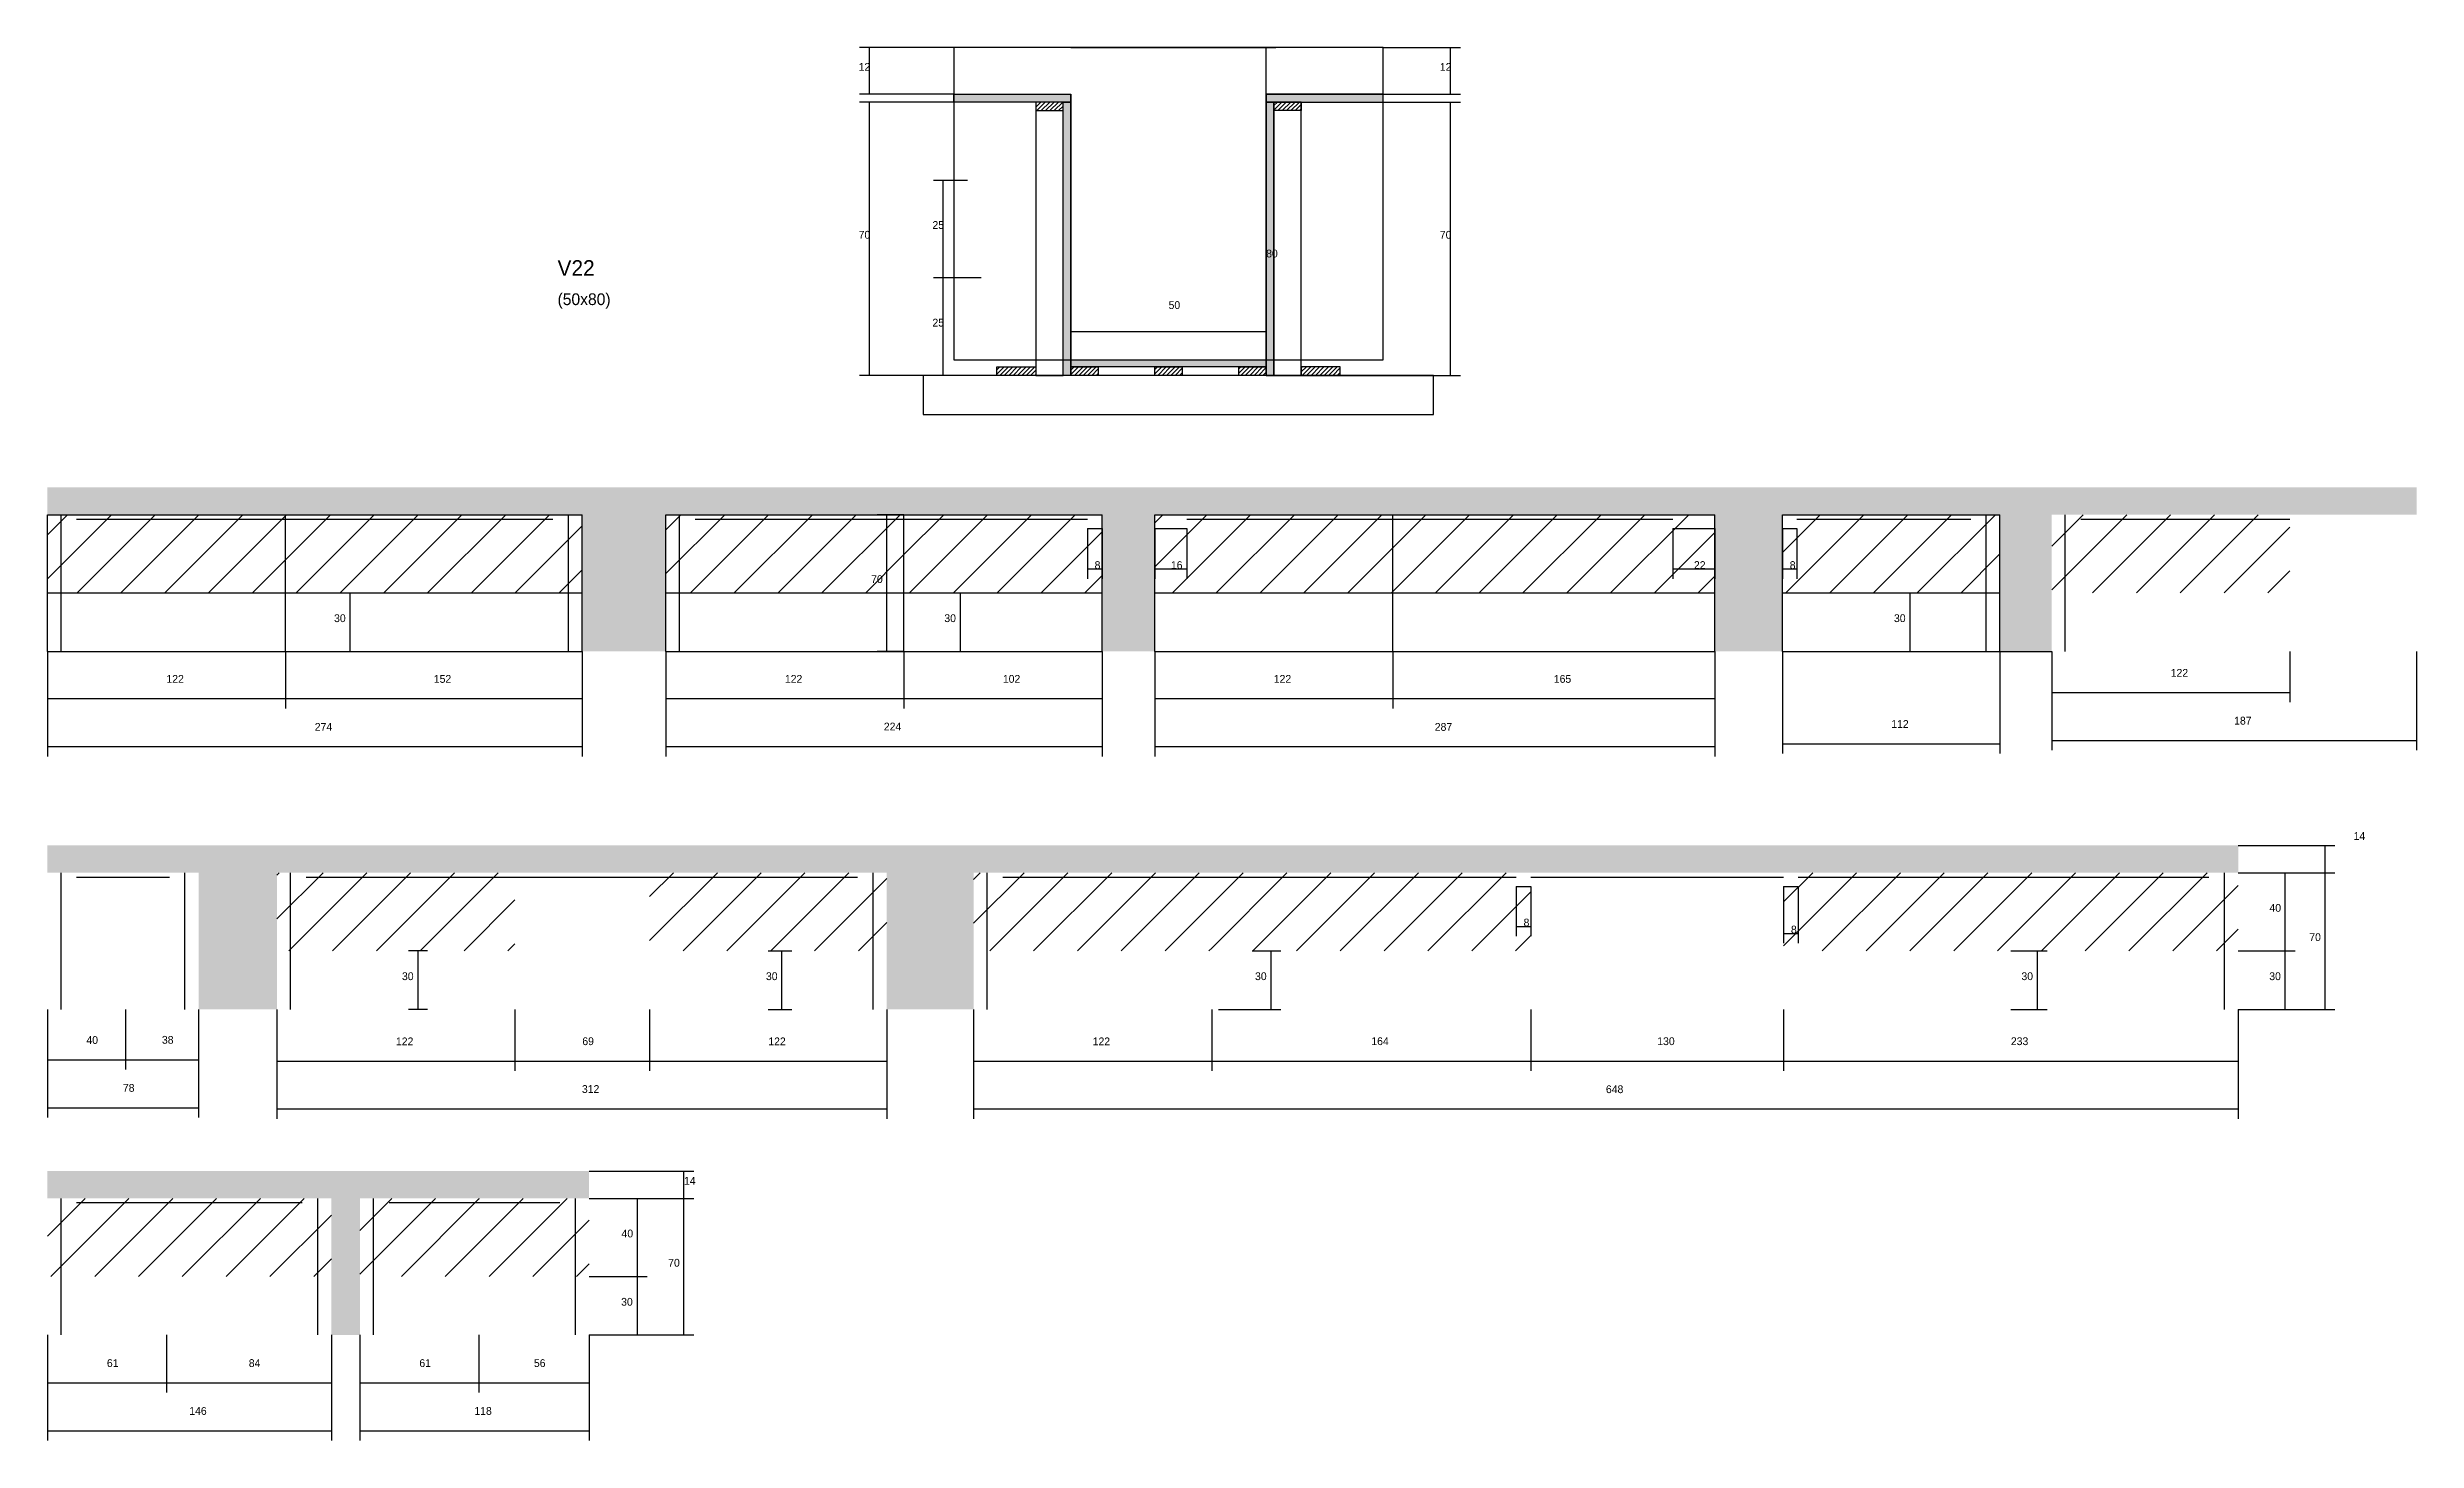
# Model space of a CAD drawing. Header units: metres. Extents: x -65046 to 21926, y -45195 to 1016.
# Drawn here: x 6139 to 7353, y -35792 to -35078 of the extents above; entities that cross this region are included whole.
import ezdxf

# ---------------------------------------------------------------- set-up
doc = ezdxf.new("R2010")
doc.units = ezdxf.units.M
for name, color, linetype in [('CONCRETO', 251, 'Continuous'), ('COTA', 241, 'Continuous'), ('Hachura', 253, 'Continuous'), ('Madeira', 126, 'Continuous'), ('Painéis', 200, 'Continuous'), ('SARR_2.2x7', 40, 'Continuous'), ('Texto Seção', 7, 'Continuous')]:
    doc.layers.add(name, color=color, linetype=linetype)

msp = doc.modelspace()

# ---------------------------------------------------------------- texts
at = {"layer": 'COTA'}
for s, p in [('12', (6554.3, -35090)), ('12', (6852.1, -35090)), ('25', (6592.1, -35171)), ('70', (6554.3, -35176)), ('80', (6763.1, -35185.6)), ('70', (6852.1, -35176)), ('25', (6592.1, -35221)), ('50', (6713.1, -35212)), ('70', (6560.7, -35352.4)), ('8', (6675.2, -35345.2)), ('16', (6714.3, -35345.2)), ('22', (6982.3, -35345.2)), ('8', (7031.4, -35345.2)), ('30', (6285.5, -35372.4)), ('30', (6598.2, -35372.4)), ('30', (7084.8, -35372.4)), ('122', (6199.6, -35403.5)), ('152', (6336.6, -35403.5)), ('122', (6516.5, -35403.5)), ('102', (6628.2, -35403.5)), ('122', (6767, -35403.5)), ('165', (6910.5, -35403.5)), ('122', (7226.6, -35400.4)), ('274', (6275.6, -35428.1)), ('224', (6567.2, -35427.9)), ('287', (6849.5, -35428.1)), ('112', (7083.4, -35426.6)), ('187', (7259.1, -35424.9)), ('14', (7320.3, -35484)), ('40', (7277.2, -35520.8)), ('8', (6895, -35528.3)), ('8', (7032, -35531.9)), ('70', (7297.6, -35535.8)), ('30', (6320.3, -35555.8)), ('30', (6506.8, -35555.8)), ('30', (6757.4, -35555.8)), ('30', (7150.1, -35555.8)), ('30', (7277.1, -35555.8)), ('40', (6158.6, -35588.5)), ('38', (6197.3, -35588.4)), ('122', (6317.2, -35589.2)), ('69', (6412.7, -35589.1)), ('122', (6508, -35589.2)), ('122', (6674.2, -35589.2)), ('164', (6817, -35589.1)), ('130', (6963.5, -35589.1)), ('233', (7144.7, -35589.1)), ('78', (6177.3, -35613)), ('312', (6412.5, -35613.6)), ('648', (6937.2, -35613.7)), ('14', (6464.8, -35660.6)), ('40', (6432.8, -35687.6)), ('70', (6456.7, -35702.6)), ('30', (6432.6, -35722.6)), ('61', (6169.1, -35754)), ('84', (6241.8, -35754)), ('61', (6329.2, -35754)), ('56', (6387.9, -35754)), ('146', (6211.3, -35778.5)), ('118', (6357.4, -35778.5))]:
    msp.add_text(s, height=4, dxfattribs=at).set_placement(p)
at = {"layer": 'Texto Seção'}
for s, height, p in [('V22', 8, (6400, -35195)), ('(50x80)', 6, (6400, -35210))]:
    msp.add_text(s, height=height, dxfattribs=at).set_placement(p)

# ---------------------------------------------------------------- hatches: boundary and pattern name
at = {"layer": 'COTA'}
h = msp.add_hatch(dxfattribs=at)
h.set_pattern_fill('AR-CONC', scale=0.03)
h.paths.add_polyline_path([(6412.6, -35387.4), (6455.5, -35387.4), (6455.5, -35317.4), (6679, -35317.4), (6679, -35387.4), (6706, -35387.4), (6706, -35317.4), (6993, -35317.4), (6993, -35387.4), (7027.6, -35387.4), (7027.6, -35317.4), (7139.1, -35317.4), (7139.1, -35387.4), (7165.6, -35387.4), (7165.6, -35317.4), (7352.6, -35317.4), (7352.6, -35303.4), (6138.6, -35303.4), (6138.6, -35317.4), (6412.6, -35317.4)])
h = msp.add_hatch(dxfattribs=at)
h.set_pattern_fill('AR-CONC', scale=0.03)
h.paths.add_polyline_path([(6256.2, -35500.8), (6568.7, -35500.8), (6568.7, -35570.8), (6613.2, -35570.8), (6613.2, -35500.8), (7028.2, -35500.8), (7261.2, -35500.8), (7261.2, -35486.8), (6138.6, -35486.8), (6138.6, -35500.8), (6216.1, -35500.8), (6216.1, -35570.8), (6256.2, -35570.8)])
h = msp.add_hatch(dxfattribs=at)
h.set_pattern_fill('AR-CONC', scale=0.03)
h.paths.add_polyline_path([(6298.7, -35667.6), (6416.2, -35667.6), (6416.2, -35653.6), (6138.6, -35653.6), (6138.6, -35667.6), (6284.1, -35667.6), (6284.1, -35737.6), (6298.7, -35737.6)])
at = {"layer": 'Hachura'}
h = msp.add_hatch(color=8, dxfattribs=at)
h.dxf.hatch_style = 1
h.paths.add_polyline_path([(6603.1, -35106), (6603.1, -35102), (6603.1, -35102), (6663.1, -35102), (6663.1, -35102), (6663.1, -35106), (6663.1, -35106), (6603.1, -35106)])
h = msp.add_hatch(dxfattribs=at)
h.set_pattern_fill('ANSI31', scale=0.5)
h.paths.add_polyline_path([(6645.1, -35106), (6645.1, -35110.4), (6645.1, -35110.4), (6659.1, -35110.4), (6659.1, -35110.4), (6659.1, -35106), (6659.1, -35106), (6645.1, -35106)])
h = msp.add_hatch(color=8, dxfattribs=at)
h.dxf.hatch_style = 1
h.paths.add_polyline_path([(6659.1, -35106), (6663.1, -35106), (6663.1, -35106), (6663.1, -35246), (6663.1, -35246), (6659.1, -35246), (6659.1, -35246), (6659.1, -35106)])
h = msp.add_hatch(color=8, dxfattribs=at)
h.dxf.hatch_style = 1
h.paths.add_polyline_path([(6823.1, -35106), (6823.1, -35102), (6823.1, -35102), (6763.1, -35102), (6763.1, -35102), (6763.1, -35106), (6763.1, -35106), (6823.1, -35106)])
h = msp.add_hatch(color=8, dxfattribs=at)
h.dxf.hatch_style = 1
h.paths.add_polyline_path([(6767.1, -35106), (6763.1, -35106), (6763.1, -35106), (6763.1, -35246), (6763.1, -35246), (6767.1, -35246), (6767.1, -35246), (6767.1, -35106)])
h = msp.add_hatch(dxfattribs=at)
h.set_pattern_fill('ANSI31', scale=0.5)
h.paths.add_polyline_path([(6781.1, -35106), (6781.1, -35110.4), (6781.1, -35110.4), (6767.1, -35110.4), (6767.1, -35110.4), (6767.1, -35106), (6767.1, -35106), (6781.1, -35106)])
h = msp.add_hatch(dxfattribs=at)
h.set_pattern_fill('ANSI31', scale=0.5)
h.paths.add_polyline_path([(6625.1, -35246), (6625.1, -35241.6), (6625.1, -35241.6), (6645.1, -35241.6), (6645.1, -35241.6), (6645.1, -35246), (6645.1, -35246), (6625.1, -35246)])
h = msp.add_hatch(color=8, dxfattribs=at)
h.dxf.hatch_style = 1
h.paths.add_polyline_path([(6663.1, -35241.6), (6663.1, -35238), (6663.1, -35238), (6763.1, -35238), (6763.1, -35238), (6763.1, -35241.6), (6763.1, -35241.6), (6663.1, -35241.6)])
h = msp.add_hatch(dxfattribs=at)
h.set_pattern_fill('ANSI31', scale=0.5)
h.paths.add_polyline_path([(6663.1, -35246), (6663.1, -35241.6), (6663.1, -35241.6), (6677.1, -35241.6), (6677.1, -35241.6), (6677.1, -35246), (6677.1, -35246), (6663.1, -35246)])
h = msp.add_hatch(dxfattribs=at)
h.set_pattern_fill('ANSI31', scale=0.5)
h.paths.add_polyline_path([(6706.1, -35246), (6706.1, -35241.6), (6706.1, -35241.6), (6720.1, -35241.6), (6720.1, -35241.6), (6720.1, -35246), (6720.1, -35246), (6706.1, -35246)])
h = msp.add_hatch(dxfattribs=at)
h.set_pattern_fill('ANSI31', scale=0.5)
h.paths.add_polyline_path([(6749.1, -35246), (6749.1, -35241.6), (6749.1, -35241.6), (6763.1, -35241.6), (6763.1, -35241.6), (6763.1, -35246), (6763.1, -35246), (6749.1, -35246)])
h = msp.add_hatch(dxfattribs=at)
h.set_pattern_fill('ANSI31', scale=0.5)
h.paths.add_polyline_path([(6801.1, -35246), (6801.1, -35241.6), (6801.1, -35241.6), (6781.1, -35241.6), (6781.1, -35241.6), (6781.1, -35246), (6781.1, -35246), (6801.1, -35246)])
h = msp.add_hatch(dxfattribs=at)
h.set_pattern_fill('ANSI31', scale=5)
h.paths.add_polyline_path([(6138.6, -35317.4), (6138.6, -35357.4), (6260.6, -35357.4), (6260.6, -35317.4)])
h = msp.add_hatch(dxfattribs=at)
h.set_pattern_fill('ANSI31', scale=5)
h.paths.add_polyline_path([(6260.6, -35317.4), (6260.6, -35357.4), (6412.6, -35357.4), (6412.6, -35317.4)])
h = msp.add_hatch(dxfattribs=at)
h.set_pattern_fill('ANSI31', scale=5)
h.paths.add_polyline_path([(6577.5, -35357.4), (6577.5, -35317.4), (6455.5, -35317.4), (6455.5, -35357.4)])
h = msp.add_hatch(dxfattribs=at)
h.set_pattern_fill('ANSI31', scale=5)
h.paths.add_polyline_path([(6679, -35357.4), (6679, -35317.4), (6577.5, -35317.4), (6577.5, -35357.4)])
h = msp.add_hatch(dxfattribs=at)
h.set_pattern_fill('ANSI31', scale=5)
h.paths.add_polyline_path([(6828, -35317.4), (6706, -35317.4), (6706, -35357.4), (6828, -35357.4)])
h = msp.add_hatch(dxfattribs=at)
h.set_pattern_fill('ANSI31', scale=5)
h.paths.add_polyline_path([(6828, -35317.4), (6828, -35357.4), (6993, -35357.4), (6993, -35317.4)])
h = msp.add_hatch(dxfattribs=at)
h.set_pattern_fill('ANSI31', scale=5)
h.paths.add_polyline_path([(7027.6, -35317.4), (7027.6, -35357.4), (7139.1, -35357.4), (7139.1, -35317.4)])
h = msp.add_hatch(dxfattribs=at)
h.set_pattern_fill('ANSI31', scale=5)
h.paths.add_polyline_path([(7287.6, -35357.4), (7287.6, -35317.4), (7165.6, -35317.4), (7165.6, -35357.4)])
h = msp.add_hatch(dxfattribs=at)
h.set_pattern_fill('ANSI31', scale=5)
h.paths.add_polyline_path([(6378.2, -35540.8), (6378.2, -35500.8), (6256.2, -35500.8), (6256.2, -35540.8)])
h = msp.add_hatch(dxfattribs=at)
h.set_pattern_fill('ANSI31', scale=5)
h.paths.add_polyline_path([(6447.2, -35500.8), (6447.2, -35540.8), (6568.7, -35540.8), (6568.7, -35500.8)])
h = msp.add_hatch(dxfattribs=at)
h.set_pattern_fill('ANSI31', scale=5)
h.paths.add_polyline_path([(6735.2, -35540.8), (6735.2, -35500.8), (6613.2, -35500.8), (6613.2, -35540.8)])
h = msp.add_hatch(dxfattribs=at)
h.set_pattern_fill('ANSI31', scale=5)
h.paths.add_polyline_path([(6735.2, -35500.8), (6735.2, -35540.8), (6898.7, -35540.8), (6898.7, -35500.8)])
h = msp.add_hatch(dxfattribs=at)
h.set_pattern_fill('ANSI31', scale=5)
h.paths.add_polyline_path([(7028.2, -35500.8), (7028.2, -35540.8), (7261.2, -35540.8), (7261.2, -35500.8)])
h = msp.add_hatch(dxfattribs=at)
h.set_pattern_fill('ANSI31', scale=5)
h.paths.add_polyline_path([(6199.6, -35707.6), (6199.6, -35667.6), (6138.6, -35667.6), (6138.6, -35707.6)])
h = msp.add_hatch(dxfattribs=at)
h.set_pattern_fill('ANSI31', scale=5)
h.paths.add_polyline_path([(6284.1, -35707.6), (6284.1, -35667.6), (6199.6, -35667.6), (6199.6, -35707.6)])
h = msp.add_hatch(dxfattribs=at)
h.set_pattern_fill('ANSI31', scale=5)
h.paths.add_polyline_path([(6359.7, -35707.6), (6359.7, -35667.6), (6298.7, -35667.6), (6298.7, -35707.6)])
h = msp.add_hatch(dxfattribs=at)
h.set_pattern_fill('ANSI31', scale=5)
h.paths.add_polyline_path([(6416.2, -35707.6), (6416.2, -35667.6), (6359.7, -35667.6), (6359.7, -35707.6)])

# ---------------------------------------------------------------- linework, layer by layer
at = {"layer": 'CONCRETO'}
for points in [[(6823.1, -35102), (6823.1, -35078), (6603.1, -35078), (6603.1, -35102), (6663.1, -35102), (6663.1, -35238), (6763.1, -35238), (6763.1, -35112), (6763.1, -35102)], [(6603.1, -35238), (6823.1, -35238), (6823.1, -35078), (6603.1, -35078)]]:
    msp.add_lwpolyline(points, close=True, dxfattribs=at)
at = {"layer": 'COTA'}
for p, q in [((6603.1, -35078), (6554.8, -35078)), ((6559.8, -35102), (6559.8, -35078)), ((6663.1, -35078), (6768.1, -35078)), ((6763.1, -35238), (6763.1, -35078)), ((6823.1, -35078), (6862.6, -35078)), ((6857.6, -35102), (6857.6, -35078)), ((6603.1, -35102), (6554.8, -35102)), ((6603.1, -35106), (6554.8, -35106)), ((6559.8, -35246), (6559.8, -35106)), ((6781.1, -35106), (6862.6, -35106)), ((6823.1, -35102), (6862.6, -35102)), ((6857.6, -35246), (6857.6, -35106)), ((6610.1, -35146.1), (6592.6, -35146.1)), ((6597.6, -35196), (6597.6, -35146.1)), ((6617, -35196), (6592.6, -35196)), ((6610.1, -35196.1), (6592.6, -35196.1)), ((6597.6, -35246), (6597.6, -35196.1)), ((6663.1, -35238), (6663.1, -35218.5)), ((6663.1, -35223.5), (6763.1, -35223.5)), ((6763.1, -35238), (6763.1, -35218.5)), ((6663.1, -35238), (6768.1, -35238)), ((6625.1, -35246), (6554.8, -35246)), ((6617, -35246), (6592.6, -35246)), ((6801.1, -35246), (6862.6, -35246)), ((6577.5, -35317.4), (6563.8, -35317.4)), ((6568.8, -35387.4), (6568.8, -35317.4)), ((6671.5, -35324.4), (6671.5, -35350.2)), ((6679, -35324.4), (6679, -35350.2)), ((6706, -35324.4), (6706, -35350.2)), ((6722.5, -35324.4), (6722.5, -35350.2)), ((6971.5, -35324.4), (6971.5, -35350.2)), ((6993, -35324.4), (6993, -35350.2)), ((7027.6, -35324.4), (7027.6, -35350.2)), ((7035.1, -35324.4), (7035.1, -35350.2)), ((6671.5, -35345.2), (6679, -35345.2)), ((6706, -35345.2), (6722.5, -35345.2)), ((6971.5, -35345.2), (6993, -35345.2)), ((7027.6, -35345.2), (7035.1, -35345.2)), ((6275.6, -35357.4), (6298.7, -35357.4)), ((6293.7, -35387.4), (6293.7, -35357.4)), ((6581, -35357.4), (6611.4, -35357.4)), ((6606.4, -35387.4), (6606.4, -35357.4)), ((7083.4, -35357.4), (7098.1, -35357.4)), ((7093.1, -35387.4), (7093.1, -35357.4)), ((6138.6, -35387.4), (6138.6, -35416.6)), ((6138.6, -35387.4), (6138.6, -35441.2)), ((6260.6, -35387.4), (6260.6, -35416.6)), ((6260.6, -35387.4), (6260.6, -35416.6)), ((6264.1, -35387.4), (6298.7, -35387.4)), ((6412.6, -35387.4), (6412.6, -35416.6)), ((6412.6, -35387.4), (6412.6, -35441.2)), ((6455.5, -35387.4), (6455.5, -35416.6)), ((6455.5, -35387.4), (6455.5, -35441.2)), ((6577.5, -35387.4), (6563.8, -35387.4)), ((6577.5, -35387.4), (6577.5, -35416.6)), ((6577.5, -35387.4), (6577.5, -35416.6)), ((6581, -35387.4), (6611.4, -35387.4)), ((6679, -35387.4), (6679, -35416.6)), ((6679, -35387.4), (6679, -35441.2)), ((6706, -35387.4), (6706, -35416.6)), ((6706, -35387.4), (6706, -35441.2)), ((6828, -35387.4), (6828, -35416.6)), ((6828, -35387.4), (6828, -35416.6)), ((6993, -35387.4), (6993, -35416.6)), ((6993, -35387.4), (6993, -35441.2)), ((7027.6, -35387.4), (7027.6, -35439.7)), ((7083.4, -35387.4), (7098.1, -35387.4)), ((7139.1, -35387.4), (7139.1, -35439.7)), ((7165.6, -35387.4), (7165.6, -35413.4)), ((7165.6, -35387.4), (7165.6, -35438)), ((7287.6, -35387.4), (7287.6, -35413.4)), ((7352.6, -35387.4), (7352.6, -35438)), ((6138.6, -35411.6), (6260.6, -35411.6)), ((6260.6, -35411.6), (6412.6, -35411.6)), ((6455.5, -35411.6), (6577.5, -35411.6)), ((6577.5, -35411.6), (6679, -35411.6)), ((6706, -35411.6), (6828, -35411.6)), ((6828, -35411.6), (6993, -35411.6)), ((7165.6, -35408.4), (7287.6, -35408.4)), ((6138.6, -35436.2), (6412.6, -35436.2)), ((6455.5, -35436.2), (6679, -35436.2)), ((6706, -35436.2), (6993, -35436.2)), ((7027.6, -35434.7), (7139.1, -35434.7)), ((7165.6, -35433), (7352.6, -35433)), ((7261.2, -35486.8), (7310.7, -35486.8)), ((7305.7, -35500.8), (7305.7, -35486.8)), ((6891.2, -35507.8), (6891.2, -35533.3)), ((6898.7, -35507.8), (6898.7, -35533.3)), ((7028.2, -35507.8), (7028.2, -35536.9)), ((7035.7, -35507.8), (7035.7, -35536.9)), ((7261.2, -35500.8), (7290.3, -35500.8)), ((7261.2, -35500.8), (7310.7, -35500.8)), ((7261.2, -35500.8), (7310.7, -35500.8)), ((7285.3, -35540.8), (7285.3, -35500.8)), ((7305.7, -35570.8), (7305.7, -35500.8)), ((6891.2, -35528.3), (6898.7, -35528.3)), ((7028.2, -35531.9), (7035.7, -35531.9)), ((6333.4, -35540.8), (6323.6, -35540.8)), ((6328.6, -35570.8), (6328.6, -35540.8)), ((6508, -35540.8), (6520, -35540.8)), ((6515, -35570.8), (6515, -35540.8)), ((6756, -35540.8), (6770.6, -35540.8)), ((6765.6, -35570.8), (6765.6, -35540.8)), ((7144.7, -35540.8), (7163.3, -35540.8)), ((7158.3, -35570.8), (7158.3, -35540.8)), ((7261.2, -35540.8), (7290.3, -35540.8)), ((7261.2, -35540.8), (7290.3, -35540.8)), ((7285.3, -35570.8), (7285.3, -35540.8)), ((6138.6, -35570.8), (6138.6, -35601.6)), ((6138.6, -35570.8), (6138.6, -35626.2)), ((6178.6, -35570.8), (6178.6, -35601.6)), ((6178.6, -35570.8), (6178.6, -35601.6)), ((6216.1, -35570.8), (6216.1, -35601.6)), ((6216.1, -35570.8), (6216.1, -35626.2)), ((6256.2, -35570.8), (6256.2, -35602.3)), ((6256.2, -35570.8), (6256.2, -35626.8)), ((6333.4, -35570.8), (6323.6, -35570.8)), ((6378.2, -35570.8), (6378.2, -35602.3)), ((6378.2, -35570.8), (6378.2, -35602.3)), ((6447.2, -35570.8), (6447.2, -35602.3)), ((6447.2, -35570.8), (6447.2, -35602.3)), ((6508, -35570.8), (6520, -35570.8)), ((6568.7, -35570.8), (6568.7, -35602.3)), ((6568.7, -35570.8), (6568.7, -35626.8)), ((6613.2, -35570.8), (6613.2, -35602.3)), ((6613.2, -35570.8), (6613.2, -35626.8)), ((6735.2, -35570.8), (6735.2, -35602.3)), ((6735.2, -35570.8), (6735.2, -35602.3)), ((6738.7, -35570.8), (6770.6, -35570.8)), ((6898.7, -35570.8), (6898.7, -35602.3)), ((6898.7, -35570.8), (6898.7, -35602.3)), ((7028.2, -35570.8), (7028.2, -35602.3)), ((7028.2, -35570.8), (7028.2, -35602.3)), ((7144.7, -35570.8), (7163.3, -35570.8)), ((7261.2, -35570.8), (7261.2, -35626.8)), ((7261.2, -35570.8), (7261.2, -35602.3)), ((7261.2, -35570.8), (7290.3, -35570.8)), ((7261.2, -35570.8), (7310.7, -35570.8)), ((6138.6, -35596.6), (6178.6, -35596.6)), ((6178.6, -35596.6), (6216.1, -35596.6)), ((6256.2, -35597.3), (6378.2, -35597.3)), ((6378.2, -35597.3), (6447.2, -35597.3)), ((6447.2, -35597.3), (6568.7, -35597.3)), ((6613.2, -35597.3), (6735.2, -35597.3)), ((6735.2, -35597.3), (6898.7, -35597.3)), ((6898.7, -35597.3), (7028.2, -35597.3)), ((7028.2, -35597.3), (7261.2, -35597.3)), ((6138.6, -35621.2), (6216.1, -35621.2)), ((6256.2, -35621.8), (6568.7, -35621.8)), ((6613.2, -35621.8), (7261.2, -35621.8)), ((6416.2, -35653.6), (6469.8, -35653.6)), ((6464.8, -35667.6), (6464.8, -35653.6)), ((6416.2, -35667.6), (6469.8, -35667.6)), ((6416.2, -35667.6), (6469.8, -35667.6)), ((6416.2, -35667.6), (6445.9, -35667.6)), ((6440.9, -35707.6), (6440.9, -35667.6)), ((6464.8, -35737.6), (6464.8, -35667.6)), ((6416.2, -35707.6), (6445.9, -35707.6)), ((6416.2, -35707.6), (6445.9, -35707.6)), ((6440.9, -35737.6), (6440.9, -35707.6)), ((6138.6, -35737.6), (6138.6, -35767.1)), ((6138.6, -35737.6), (6138.6, -35791.7)), ((6199.6, -35737.6), (6199.6, -35767.1)), ((6199.6, -35737.6), (6199.6, -35767.1)), ((6284.1, -35737.6), (6284.1, -35767.1)), ((6284.1, -35737.6), (6284.1, -35791.7)), ((6298.7, -35737.6), (6298.7, -35767.1)), ((6298.7, -35737.6), (6298.7, -35791.7)), ((6359.7, -35737.6), (6359.7, -35767.1)), ((6359.7, -35737.6), (6359.7, -35767.1)), ((6416.2, -35737.6), (6416.2, -35767.1)), ((6416.2, -35737.6), (6416.2, -35791.7)), ((6416.2, -35737.6), (6469.8, -35737.6)), ((6416.2, -35737.6), (6445.9, -35737.6)), ((6138.6, -35762.1), (6199.6, -35762.1)), ((6199.6, -35762.1), (6284.1, -35762.1)), ((6298.7, -35762.1), (6359.7, -35762.1)), ((6359.7, -35762.1), (6416.2, -35762.1)), ((6138.6, -35786.7), (6284.1, -35786.7)), ((6298.7, -35786.7), (6416.2, -35786.7))]:
    msp.add_line(p, q, dxfattribs=at)
at = {"layer": 'Madeira'}
for points in [[(6645.1, -35106), (6645.1, -35110.4), (6659.1, -35110.4), (6659.1, -35106)], [(6645.1, -35246), (6659.1, -35246), (6659.1, -35106), (6645.1, -35106)], [(6781.1, -35106), (6781.1, -35110.4), (6767.1, -35110.4), (6767.1, -35106)], [(6781.1, -35106), (6767.1, -35106), (6767.1, -35246), (6781.1, -35246)], [(6625.1, -35246), (6625.1, -35241.6), (6645.1, -35241.6), (6645.1, -35246)], [(6663.1, -35246), (6663.1, -35241.6), (6677.1, -35241.6), (6677.1, -35246)], [(6706.1, -35246), (6706.1, -35241.6), (6720.1, -35241.6), (6720.1, -35246)], [(6749.1, -35246), (6749.1, -35241.6), (6763.1, -35241.6), (6763.1, -35246)], [(6801.1, -35246), (6801.1, -35241.6), (6781.1, -35241.6), (6781.1, -35246)], [(6587.3, -35266), (6848.9, -35266), (6848.9, -35246), (6587.3, -35246)]]:
    msp.add_lwpolyline(points, close=True, dxfattribs=at)
at = {"layer": 'Painéis'}
for p, q in [((6603.1, -35102), (6663.1, -35102)), ((6603.1, -35106), (6603.1, -35102)), ((6663.1, -35106), (6663.1, -35102)), ((6663.1, -35246), (6663.1, -35106)), ((6763.1, -35102), (6823.1, -35102)), ((6763.1, -35106), (6763.1, -35102)), ((6763.1, -35246), (6763.1, -35106)), ((6823.1, -35106), (6823.1, -35102)), ((6663.1, -35238), (6763.1, -35238)), ((6663.1, -35241.6), (6663.1, -35238)), ((6763.1, -35241.6), (6763.1, -35238)), ((6138.6, -35317.4), (6412.6, -35317.4)), ((6138.6, -35387.4), (6138.6, -35317.4)), ((6260.6, -35387.4), (6260.6, -35317.4)), ((6412.6, -35387.4), (6412.6, -35317.4)), ((6455.5, -35317.4), (6679, -35317.4)), ((6455.5, -35387.4), (6455.5, -35317.4)), ((6577.5, -35387.4), (6577.5, -35317.4)), ((6679, -35387.4), (6679, -35317.4)), ((6706, -35317.4), (6993, -35317.4)), ((6706, -35387.4), (6706, -35317.4)), ((6828, -35387.4), (6828, -35317.4)), ((6993, -35387.4), (6993, -35317.4)), ((7027.6, -35317.4), (7139.1, -35317.4)), ((7027.6, -35387.4), (7027.6, -35317.4)), ((7139.1, -35387.4), (7139.1, -35317.4)), ((6138.6, -35357.4), (6412.6, -35357.4)), ((6455.5, -35357.4), (6679, -35357.4)), ((6706, -35357.4), (6993, -35357.4)), ((7027.6, -35357.4), (7139.1, -35357.4)), ((6138.6, -35387.4), (6412.6, -35387.4)), ((6455.5, -35387.4), (6679, -35387.4)), ((6706, -35387.4), (6993, -35387.4)), ((7027.6, -35387.4), (7139.1, -35387.4)), ((7139.1, -35387.4), (7165.6, -35387.4))]:
    msp.add_line(p, q, dxfattribs=at)
for points in [[(6603.1, -35106), (6603.1, -35102), (6663.1, -35102), (6663.1, -35106)], [(6659.1, -35106), (6663.1, -35106), (6663.1, -35246), (6659.1, -35246)], [(6823.1, -35106), (6823.1, -35102), (6763.1, -35102), (6763.1, -35106)], [(6767.1, -35106), (6763.1, -35106), (6763.1, -35246), (6767.1, -35246)], [(6663.1, -35241.6), (6663.1, -35238), (6763.1, -35238), (6763.1, -35241.6)]]:
    msp.add_lwpolyline(points, close=True, dxfattribs=at)
at = {"layer": 'SARR_2.2x7'}
for p, q in [((6145.6, -35357.4), (6145.6, -35317.4)), ((6153.6, -35319.6), (6260.6, -35319.6)), ((6260.6, -35319.6), (6397.6, -35319.6)), ((6405.6, -35357.4), (6405.6, -35317.4)), ((6462.5, -35357.4), (6462.5, -35317.4)), ((6470.5, -35319.6), (6577.5, -35319.6)), ((6577.5, -35319.6), (6671.5, -35319.6)), ((6671.5, -35324.4), (6679, -35324.4)), ((6706, -35324.4), (6722.5, -35324.4)), ((6722.5, -35319.6), (6828, -35319.6)), ((6828, -35319.6), (6971.5, -35319.6)), ((6971.5, -35324.4), (6993, -35324.4)), ((7027.6, -35324.4), (7035.1, -35324.4)), ((7035.1, -35319.6), (7124.1, -35319.6)), ((7132.1, -35357.4), (7132.1, -35317.4)), ((7172.6, -35357.4), (7172.6, -35317.4)), ((7180.6, -35319.6), (7287.6, -35319.6)), ((6145.6, -35387.4), (6145.6, -35357.4)), ((6405.6, -35387.4), (6405.6, -35357.4)), ((6462.5, -35387.4), (6462.5, -35357.4)), ((7132.1, -35387.4), (7132.1, -35357.4)), ((7172.6, -35387.4), (7172.6, -35357.4)), ((6145.6, -35570.8), (6145.6, -35500.8)), ((6153.6, -35503), (6178.6, -35503)), ((6178.6, -35503), (6201.1, -35503)), ((6209.1, -35570.8), (6209.1, -35500.8)), ((6263.2, -35570.8), (6263.2, -35500.8)), ((6271.2, -35503), (6378.2, -35503)), ((6378.2, -35503), (6447.2, -35503)), ((6447.2, -35503), (6553.7, -35503)), ((6561.7, -35570.8), (6561.7, -35500.8)), ((6620.2, -35570.8), (6620.2, -35500.8)), ((6628.2, -35503), (6735.2, -35503)), ((6735.2, -35503), (6891.2, -35503)), ((6891.2, -35507.8), (6898.7, -35507.8)), ((6898.7, -35503), (7028.2, -35503)), ((7028.2, -35507.8), (7035.7, -35507.8)), ((7035.7, -35503), (7246.2, -35503)), ((7254.2, -35570.8), (7254.2, -35500.8)), ((6145.6, -35737.6), (6145.6, -35667.6)), ((6153.6, -35669.8), (6199.6, -35669.8)), ((6199.6, -35669.8), (6269.1, -35669.8)), ((6277.1, -35737.6), (6277.1, -35667.6)), ((6305.7, -35737.6), (6305.7, -35667.6)), ((6313.7, -35669.8), (6359.7, -35669.8)), ((6359.7, -35669.8), (6401.2, -35669.8)), ((6409.2, -35737.6), (6409.2, -35667.6))]:
    msp.add_line(p, q, dxfattribs=at)

msp.set_redraw_order([(e.dxf.handle, doc.entitydb.next_handle()) for e in msp.query("TEXT MTEXT ATTDEF DIMENSION ARC_DIMENSION")])  # texts and dimensions are drawn at this point

doc.saveas('drawing.dxf')
